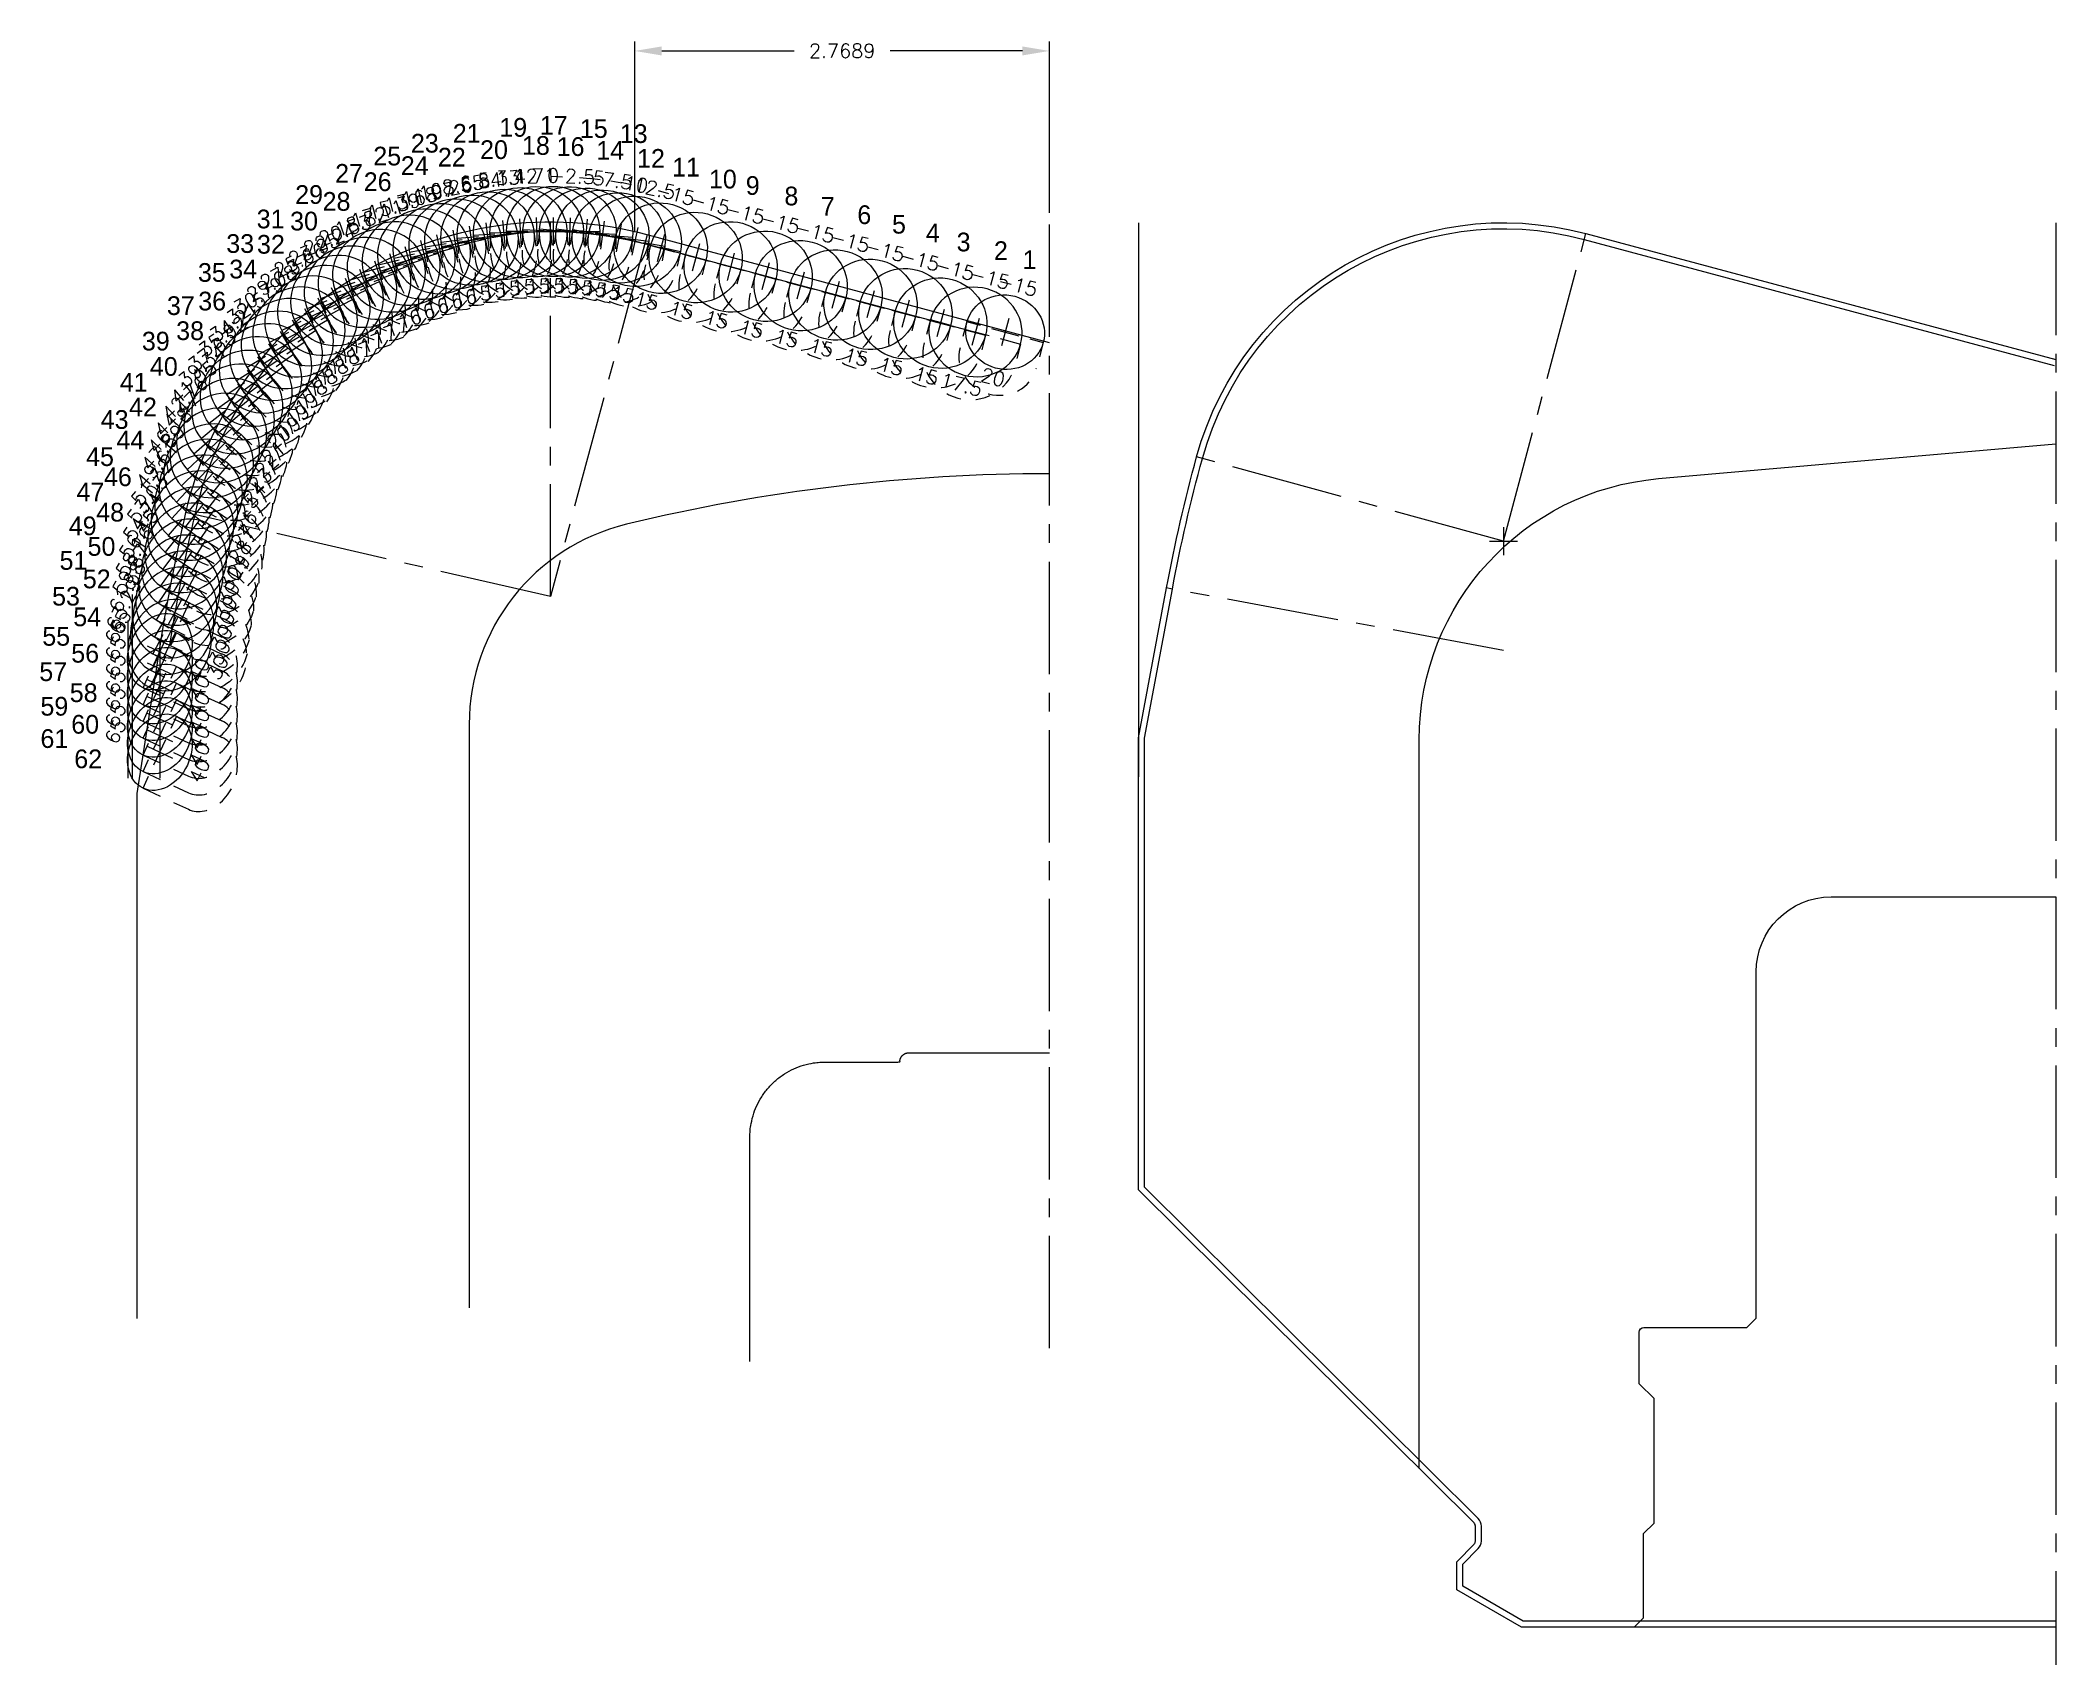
# Model space of a CAD drawing. Extents: x 34 to 150, y -20 to 22.
# Drawn here: x 69.12 to 82.58, y 9.97 to 20.81 of the extents above; entities that cross this region are included whole.
import ezdxf
from ezdxf.enums import TextEntityAlignment as Align

# ---------------------------------------------------------------- set-up
doc = ezdxf.new("R2010")
doc.units = 0
doc.header["$MEASUREMENT"] = 0
doc.header["$PDMODE"] = 35
doc.linetypes.add('CENTER2', pattern=[1.125, 0.75, -0.125, 0.125, -0.125])
doc.linetypes.add('HIDDEN2', pattern=[0.1875, 0.125, -0.0625])
doc.layers.get('0').update_dxf_attribs({"linetype": 'CONTINUOUS'})
doc.layers.get('Defpoints').update_dxf_attribs({"color": 10, "linetype": 'CONTINUOUS'})
for name, color, linetype in [('Blade1', 40, 'CONTINUOUS'), ('Blade3', 210, 'CONTINUOUS'), ('Blade5', 112, 'CONTINUOUS'), ('CDG-37977R1', 7, 'CONTINUOUS'), ('CLine', 5, 'CENTER2'), ('TEXT', 3, 'CONTINUOUS')]:
    doc.layers.add(name, color=color, linetype=linetype)
for name, color, linetype, true_color in [('Blade2', 7, 'CONTINUOUS', 0xcccc00), ('Blade4', 7, 'CONTINUOUS', 0x00cccc), ('Blade6', 190, 'CONTINUOUS', 0x7f00ff), ('Blade7', 7, 'CONTINUOUS', 0xcc00cc)]:
    doc.layers.add(name, color=color, linetype=linetype, true_color=true_color)
doc.styles.add('RomanS', font='romans')
doc.dimstyles.get("Standard").update_dxf_attribs({"dimtxt": 0.094, "dimasz": 0.18, "dimexe": 0.0625, "dimexo": 0.0625, "dimgap": 0.09, "dimtad": 0, "dimtih": 1, "dimtoh": 1, "dimdec": 4, "dimzin": 4, "dimdsep": 46, "dimtxsty": 'RomanS', "dimcen": 0.09, "dimazin": 1, "dimtfac": 1, "dimtdec": 4, "dimtofl": 0, "dimtmove": 0, "dimatfit": 1, "dimfxl": 1, "dimtfill": 1, "dimtolj": 1, "dimtzin": 0, "dimarcsym": 0})

msp = doc.modelspace()

# ---------------------------------------------------------------- texts
at = {"layer": 'Blade1'}
for s, p in [('15', (72.72523, 20.15841)), ('22', (71.77734, 19.96736)), ('10', (73.58744, 19.82096)), ('29', (70.82438, 19.71786)), ('7', (74.33455, 19.63865)), ('4', (75.03586, 19.46178)), ('1', (75.68162, 19.28236)), ('36', (70.17709, 19.00668)), ('43', (69.52587, 18.21607)), ('50', (69.43819, 17.3689)), ('57', (69.11572, 16.53283))]:
    msp.add_text(s, height=0.125, dxfattribs=at).set_placement(p)
at = {"layer": 'Blade2'}
for s, p in [('21', (71.87691, 20.12656)), ('14', (72.83515, 20.01248)), ('28', (71.00759, 19.67208)), ('35', (70.1751, 19.19773)), ('42', (69.71502, 18.29955)), ('49', (69.31273, 17.50621)), ('56', (69.32909, 16.65576))]:
    msp.add_text(s, height=0.125, dxfattribs=at).set_placement(p)
at = {"layer": 'Blade3'}
for s, p in [('13', (72.99208, 20.12457)), ('20', (72.05908, 20.01756)), ('27', (71.09123, 19.85915)), ('9', (73.8333, 19.77817)), ('6', (74.57833, 19.58333)), ('3', (75.24146, 19.40101)), ('34', (70.38429, 19.22033)), ('41', (69.65331, 18.46484)), ('48', (69.49594, 17.59776)), ('55', (69.1358, 16.76865)), ('62', (69.34918, 15.95081))]:
    msp.add_text(s, height=0.125, dxfattribs=at).set_placement(p)
at = {"layer": 'Blade4'}
for s, p in [('19', (72.18756, 20.16637)), ('12', (73.10741, 19.95908)), ('26', (71.2824, 19.80343)), ('33', (70.36428, 19.39077)), ('40', (69.85441, 18.57021)), ('47', (69.36451, 17.73309)), ('54', (69.34261, 16.89874)), ('61', (69.12325, 16.08628))]:
    msp.add_text(s, height=0.125, dxfattribs=at).set_placement(p)
at = {"layer": 'Blade5'}
for s, p in [('25', (71.34612, 19.97458)), ('18', (72.33897, 20.04553)), ('11', (73.34151, 19.90059)), ('8', (74.09131, 19.7081)), ('5', (74.80999, 19.51966)), ('32', (70.56949, 19.38551)), ('2', (75.4905, 19.34313)), ('39', (69.80068, 18.73947)), ('46', (69.54774, 17.83387)), ('53', (69.20121, 17.03655)), ('60', (69.32909, 16.18161))]:
    msp.add_text(s, height=0.125, dxfattribs=at).set_placement(p)
at = {"layer": 'Blade6'}
for s, p in [('17', (72.45839, 20.1803)), ('24', (71.52982, 19.91076)), ('31', (70.56749, 19.55467)), ('38', (70.02965, 18.80902)), ('45', (69.4282, 17.9683)), ('52', (69.40632, 17.15198)), ('59', (69.12325, 16.30203))]:
    msp.add_text(s, height=0.125, dxfattribs=at).set_placement(p)
at = {"layer": 'Blade7'}
for s, p in [('23', (71.59718, 20.06031)), ('16', (72.57052, 20.03791)), ('30', (70.79053, 19.54074)), ('37', (69.96795, 18.97629)), ('44', (69.63138, 18.07865)), ('51', (69.251, 17.27536)), ('58', (69.31905, 16.39234))]:
    msp.add_text(s, height=0.125, dxfattribs=at).set_placement(p)

# ---------------------------------------------------------------- blocks, each defined once
blk = doc.blocks.new('CMark')
at = {"layer": 'CLine'}
for p, q in [((-0.094, 0), (0.094, 0)), ((0, 0.094), (0, -0.094))]:
    blk.add_line(p, q, dxfattribs=at)
blk = doc.blocks.new('1313@20')
for p, q in [((-0.17, 0), (-0.265, 0)), ((0.171, 0), (0.264, 0))]:
    blk.add_line(p, q)
at = {"color": 8, "linetype": 'HIDDEN2', "ltscale": 0.5}
blk.add_line((-0.265, 0), (-0.265, -0.178), dxfattribs=at)
at = {"color": 8, "linetype": 'HIDDEN2', "ltscale": 0.5, "flags": 128}
blk.add_lwpolyline([(0.264, 0), (0.264, -0.178)], dxfattribs=at)
blk.add_ellipse((0, 0), major_axis=(0.264, 0), ratio=0.939693)
at = {"color": 8, "linetype": 'HIDDEN2', "ltscale": 0.5}
blk.add_ellipse((0, -0.178), major_axis=(0.264, 0), ratio=0.939693, start_param=3.141593, end_param=6.283185, dxfattribs=at)
blk.add_blockref('CMark', (0, 0))
at = {"style": 'RomanS'}
blk.add_text('20', height=0.094, dxfattribs=at).set_placement((0, -0.311), align=Align.MIDDLE_CENTER)
blk.add_attdef('ANG', text='', height=0.094, dxfattribs=at).set_placement((0, 0.251), align=Align.BOTTOM_CENTER)
blk = doc.blocks.new('1613@30')
for p, q in [((-0.17, 0), (-0.312, 0)), ((0.171, 0), (0.312, 0))]:
    blk.add_line(p, q)
at = {"color": 8, "linetype": 'HIDDEN2', "ltscale": 0.5}
blk.add_line((-0.312, 0), (-0.312, -0.26), dxfattribs=at)
at = {"color": 8, "linetype": 'HIDDEN2', "ltscale": 0.5, "flags": 128}
blk.add_lwpolyline([(0.312, 0), (0.312, -0.26)], dxfattribs=at)
at = {"extrusion": (0, 0, -1)}
blk.add_ellipse((0, 0), major_axis=(-0.312, 0), ratio=0.866025, start_param=-3.141592653589793, end_param=3.141592653589793, dxfattribs=at)
at = {"color": 8, "linetype": 'HIDDEN2', "ltscale": 0.5, "extrusion": (0, 0, -1)}
blk.add_ellipse((0, -0.26), major_axis=(-0.312, 0), ratio=0.866025, start_param=3.068877, end_param=6.355901, dxfattribs=at)
blk.add_blockref('CMark', (0, 0))
at = {"style": 'RomanS'}
blk.add_text('30', height=0.094, dxfattribs=at).set_placement((0, -0.356), align=Align.MIDDLE_CENTER)
blk.add_attdef('ANG', text='', height=0.094, dxfattribs=at).set_placement((0, 0.287), align=Align.BOTTOM_CENTER)
blk = doc.blocks.new('1613@15')
for p, q in [((-0.17, 0), (-0.312, 0)), ((0.171, 0), (0.312, 0))]:
    blk.add_line(p, q)
at = {"color": 8, "linetype": 'HIDDEN2', "ltscale": 0.5}
blk.add_line((-0.312, 0), (-0.312, -0.135), dxfattribs=at)
at = {"color": 8, "linetype": 'HIDDEN2', "ltscale": 0.5, "flags": 128}
blk.add_lwpolyline([(0.312, 0), (0.312, -0.135)], dxfattribs=at)
blk.add_ellipse((0, 0), major_axis=(-0.312, 0), ratio=0.965926, start_param=-3.141592653589793, end_param=3.141592653589793)
at = {"color": 8, "linetype": 'HIDDEN2', "ltscale": 0.5}
blk.add_ellipse((0, -0.135), major_axis=(-0.312, 0), ratio=0.965926, start_param=0, end_param=3.141593, dxfattribs=at)
blk.add_blockref('CMark', (0, 0))
at = {"style": 'RomanS'}
blk.add_text('15', height=0.094, dxfattribs=at).set_placement((0, -0.364), align=Align.MIDDLE_CENTER)
blk.add_attdef('ANG', text='', height=0.094, dxfattribs=at).set_placement((0, 0.298), align=Align.BOTTOM_CENTER)
blk = doc.blocks.new('1613@17.5')
for p, q in [((-0.17, 0), (-0.312, 0)), ((0.171, 0), (0.312, 0))]:
    blk.add_line(p, q)
at = {"color": 8, "linetype": 'HIDDEN2', "ltscale": 0.5}
blk.add_line((-0.312, 0), (-0.312, -0.159), dxfattribs=at)
at = {"color": 8, "linetype": 'HIDDEN2', "ltscale": 0.5, "flags": 128}
blk.add_lwpolyline([(0.312, 0), (0.312, -0.159)], dxfattribs=at)
at = {"extrusion": (0, 0, -1)}
blk.add_ellipse((0, 0), major_axis=(-0.312, 0), ratio=0.953717, start_param=-3.141592653589793, end_param=3.141592653589793, dxfattribs=at)
at = {"color": 8, "linetype": 'HIDDEN2', "ltscale": 0.5}
blk.add_ellipse((0, -0.159), major_axis=(0.312, 0), ratio=0.953717, start_param=3.141593, end_param=6.283185, dxfattribs=at)
blk.add_blockref('CMark', (0, 0))
at = {"style": 'RomanS'}
blk.add_text('17.5', height=0.094, dxfattribs=at).set_placement((0, -0.364), align=Align.MIDDLE_CENTER)
blk.add_attdef('ANG', text='', height=0.094, dxfattribs=at).set_placement((0, 0.298), align=Align.BOTTOM_CENTER)
blk = doc.blocks.new('1613@17')
for p, q in [((-0.17, 0), (-0.313, 0)), ((0.171, 0), (0.312, 0))]:
    blk.add_line(p, q)
at = {"color": 8, "linetype": 'HIDDEN2', "ltscale": 0.5}
blk.add_line((-0.313, 0), (-0.313, -0.152), dxfattribs=at)
at = {"color": 8, "linetype": 'HIDDEN2', "ltscale": 0.5, "flags": 128}
blk.add_lwpolyline([(0.312, 0), (0.312, -0.152)], dxfattribs=at)
blk.add_ellipse((0, 0), major_axis=(-0.312, 0), ratio=0.95632, start_param=3.141593, end_param=9.424778)
at = {"color": 8, "linetype": 'HIDDEN2', "ltscale": 0.5}
blk.add_ellipse((0, -0.152), major_axis=(-0.312, 0), ratio=0.95632, start_param=0, end_param=3.141593, dxfattribs=at)
blk.add_blockref('CMark', (0, 0))
at = {"style": 'RomanS'}
blk.add_text('17', height=0.094, dxfattribs=at).set_placement((0.001, -0.373), align=Align.MIDDLE_CENTER)
blk.add_attdef('ANG', text='', height=0.094, dxfattribs=at).set_placement((0, 0.298), align=Align.BOTTOM_CENTER)
blk = doc.blocks.new('1613@20')
for p, q in [((-0.17, 0), (-0.312, 0)), ((0.171, 0), (0.312, 0))]:
    blk.add_line(p, q)
at = {"color": 8, "linetype": 'HIDDEN2', "ltscale": 0.5}
blk.add_line((-0.312, 0), (-0.312, -0.178), dxfattribs=at)
at = {"color": 8, "linetype": 'HIDDEN2', "ltscale": 0.5, "flags": 128}
blk.add_lwpolyline([(0.312, 0), (0.312, -0.178)], dxfattribs=at)
blk.add_ellipse((0, 0), major_axis=(-0.312, 0), ratio=0.939693, start_param=-3.141592653589793, end_param=3.141592653589793)
at = {"color": 8, "linetype": 'HIDDEN2', "ltscale": 0.5}
blk.add_ellipse((0, -0.178), major_axis=(-0.312, 0), ratio=0.939693, start_param=0, end_param=3.141593, dxfattribs=at)
blk.add_blockref('CMark', (0, 0))
at = {"style": 'RomanS'}
blk.add_text('20', height=0.094, dxfattribs=at).set_placement((0, -0.356), align=Align.MIDDLE_CENTER)
blk.add_attdef('ANG', text='', height=0.094, dxfattribs=at).set_placement((0, 0.298), align=Align.BOTTOM_CENTER)
blk = doc.blocks.new('1613@25')
for p, q in [((-0.17, 0), (-0.312, 0)), ((0.171, 0), (0.312, 0))]:
    blk.add_line(p, q)
at = {"color": 8, "linetype": 'HIDDEN2', "ltscale": 0.5}
blk.add_line((-0.312, 0), (-0.312, -0.22), dxfattribs=at)
at = {"color": 8, "linetype": 'HIDDEN2', "ltscale": 0.5, "flags": 128}
blk.add_lwpolyline([(0.312, 0), (0.312, -0.22)], dxfattribs=at)
blk.add_ellipse((0, 0), major_axis=(-0.312, 0), ratio=0.906308, start_param=-3.141592653589793, end_param=3.141592653589793)
at = {"color": 8, "linetype": 'HIDDEN2', "ltscale": 0.5}
blk.add_ellipse((0, -0.22), major_axis=(-0.312, 0), ratio=0.906308, start_param=0, end_param=3.141593, dxfattribs=at)
blk.add_blockref('CMark', (0, 0))
at = {"style": 'RomanS'}
blk.add_text('25', height=0.094, dxfattribs=at).set_placement((0, -0.356), align=Align.MIDDLE_CENTER)
blk.add_attdef('ANG', text='', height=0.094, dxfattribs=at).set_placement((0, 0.287), align=Align.BOTTOM_CENTER)
blk = doc.blocks.new('1613@19')
for p, q in [((-0.17, 0), (-0.313, 0)), ((0.171, 0), (0.312, 0))]:
    blk.add_line(p, q)
at = {"color": 8, "linetype": 'HIDDEN2', "ltscale": 0.5}
blk.add_line((-0.313, 0), (-0.313, -0.169), dxfattribs=at)
at = {"color": 8, "linetype": 'HIDDEN2', "ltscale": 0.5, "flags": 128}
blk.add_lwpolyline([(0.312, 0), (0.312, -0.169)], dxfattribs=at)
at = {"extrusion": (0, 0, -1)}
blk.add_ellipse((0, 0), major_axis=(-0.312, 0), ratio=0.945519, start_param=3.141593, end_param=9.424778, dxfattribs=at)
at = {"color": 8, "linetype": 'HIDDEN2', "ltscale": 0.5}
blk.add_ellipse((0, -0.169), major_axis=(0.312, 0), ratio=0.945519, start_param=3.141593, end_param=6.283185, dxfattribs=at)
blk.add_blockref('CMark', (0, 0))
at = {"style": 'RomanS'}
blk.add_text('19', height=0.094, dxfattribs=at).set_placement((0, -0.379), align=Align.MIDDLE_CENTER)
blk.add_attdef('ANG', text='', height=0.094, dxfattribs=at).set_placement((0, 0.298), align=Align.BOTTOM_CENTER)
blk = doc.blocks.new('1613@24')
for p, q in [((-0.17, 0), (-0.313, 0)), ((0.171, 0), (0.312, 0))]:
    blk.add_line(p, q)
at = {"color": 8, "linetype": 'HIDDEN2', "ltscale": 0.5}
blk.add_line((-0.313, 0), (-0.313, -0.212), dxfattribs=at)
at = {"color": 8, "linetype": 'HIDDEN2', "ltscale": 0.5, "flags": 128}
blk.add_lwpolyline([(0.312, 0), (0.312, -0.212)], dxfattribs=at)
blk.add_ellipse((0, 0), major_axis=(-0.312, 0), ratio=0.913536, start_param=3.141593, end_param=9.424778)
at = {"color": 8, "linetype": 'HIDDEN2', "ltscale": 0.5}
blk.add_ellipse((0, -0.212), major_axis=(-0.312, 0), ratio=0.910656, start_param=0, end_param=3.141593, dxfattribs=at)
blk.add_blockref('CMark', (0, 0))
at = {"style": 'RomanS'}
blk.add_text('24', height=0.094, dxfattribs=at).set_placement((0, -0.376), align=Align.MIDDLE_CENTER)
blk.add_attdef('ANG', text='', height=0.094, dxfattribs=at).set_placement((0, 0.287), align=Align.BOTTOM_CENTER)
blk = doc.blocks.new('1313@40')
for p, q in [((-0.265, 0), (-0.177, 0)), ((0.177, 0), (0.264, 0))]:
    blk.add_line(p, q)
at = {"color": 8, "linetype": 'HIDDEN2'}
for p, q in [((-0.265, 0), (-0.265, -0.334)), ((0.264, 0), (0.264, -0.334))]:
    blk.add_line(p, q, dxfattribs=at)
blk.add_ellipse((0, 0), major_axis=(0.265, 0), ratio=0.765974)
blk.add_ellipse((0, -0.334), major_axis=(-0.265, 0), ratio=0.765974, start_param=0, end_param=3.141593, dxfattribs=at)
blk.add_blockref('CMark', (0, 0))
at = {"style": 'RomanS'}
blk.add_text('40', height=0.094, dxfattribs=at).set_placement((0, -0.292), align=Align.MIDDLE_CENTER)
blk.add_attdef('ANG', text='', height=0.094, dxfattribs=at).set_placement((0, 0.251), align=Align.BOTTOM_CENTER)
blk = doc.blocks.new('1613@18')
for p, q in [((-0.17, 0), (-0.312, 0)), ((0.171, 0), (0.312, 0))]:
    blk.add_line(p, q)
at = {"color": 8, "linetype": 'HIDDEN2', "ltscale": 0.5}
blk.add_line((-0.312, 0), (-0.312, -0.159), dxfattribs=at)
at = {"color": 8, "linetype": 'HIDDEN2', "ltscale": 0.5, "flags": 128}
blk.add_lwpolyline([(0.312, 0), (0.312, -0.159)], dxfattribs=at)
at = {"extrusion": (0, 0, -1)}
blk.add_ellipse((0, 0), major_axis=(-0.312, 0), ratio=0.95104, start_param=-3.141592653589793, end_param=3.141592653589793, dxfattribs=at)
at = {"color": 8, "linetype": 'HIDDEN2', "ltscale": 0.5}
blk.add_ellipse((0, -0.161), major_axis=(0.312, 0), ratio=0.953717, start_param=3.141593, end_param=6.283185, dxfattribs=at)
blk.add_blockref('CMark', (0, 0))
at = {"style": 'RomanS'}
blk.add_text('18', height=0.094, dxfattribs=at).set_placement((0, -0.364), align=Align.MIDDLE_CENTER)
blk.add_attdef('ANG', text='', height=0.094, dxfattribs=at).set_placement((0, 0.298), align=Align.BOTTOM_CENTER)
blk = doc.blocks.new('1613@23')
for p, q in [((-0.17, 0), (-0.313, 0)), ((0.171, 0), (0.312, 0))]:
    blk.add_line(p, q)
at = {"color": 8, "linetype": 'HIDDEN2', "ltscale": 0.5}
blk.add_line((-0.313, 0), (-0.313, -0.203), dxfattribs=at)
at = {"color": 8, "linetype": 'HIDDEN2', "ltscale": 0.5, "flags": 128}
blk.add_lwpolyline([(0.312, 0), (0.312, -0.203)], dxfattribs=at)
blk.add_ellipse((0, 0), major_axis=(-0.312, 0), ratio=0.920512, start_param=3.141593, end_param=9.424778)
at = {"color": 8, "linetype": 'HIDDEN2', "ltscale": 0.5}
blk.add_ellipse((0, -0.203), major_axis=(-0.312, 0), ratio=0.920512, start_param=0, end_param=3.141593, dxfattribs=at)
blk.add_blockref('CMark', (0, 0))
at = {"style": 'RomanS'}
blk.add_text('23', height=0.094, dxfattribs=at).set_placement((-0.001, -0.379), align=Align.MIDDLE_CENTER)
blk.add_attdef('ANG', text='', height=0.094, dxfattribs=at).set_placement((0, 0.287), align=Align.BOTTOM_CENTER)
blk = doc.blocks.new('1613@16')
for p, q in [((-0.17, 0), (-0.312, 0)), ((0.171, 0), (0.312, 0))]:
    blk.add_line(p, q)
at = {"color": 8, "linetype": 'HIDDEN2', "ltscale": 0.5}
blk.add_line((-0.312, 0), (-0.312, -0.143), dxfattribs=at)
at = {"color": 8, "linetype": 'HIDDEN2', "ltscale": 0.5, "flags": 128}
blk.add_lwpolyline([(0.312, 0), (0.312, -0.143)], dxfattribs=at)
at = {"extrusion": (0, 0, -1)}
blk.add_ellipse((0, 0), major_axis=(-0.312, 0), ratio=0.961248, start_param=-3.141592653589793, end_param=3.141592653589793, dxfattribs=at)
at = {"color": 8, "linetype": 'HIDDEN2', "ltscale": 0.5}
blk.add_ellipse((0, -0.143), major_axis=(0.312, 0), ratio=0.953717, start_param=3.141593, end_param=6.283185, dxfattribs=at)
blk.add_blockref('CMark', (0, 0))
at = {"style": 'RomanS'}
blk.add_text('16', height=0.094, dxfattribs=at).set_placement((0, -0.364), align=Align.MIDDLE_CENTER)
blk.add_attdef('ANG', text='', height=0.094, dxfattribs=at).set_placement((0, 0.298), align=Align.BOTTOM_CENTER)
blk = doc.blocks.new('1613@22')
for p, q in [((-0.17, 0), (-0.313, 0)), ((0.171, 0), (0.312, 0))]:
    blk.add_line(p, q)
at = {"color": 8, "linetype": 'HIDDEN2', "ltscale": 0.5}
blk.add_line((-0.313, 0), (-0.313, -0.195), dxfattribs=at)
at = {"color": 8, "linetype": 'HIDDEN2', "ltscale": 0.5, "flags": 128}
blk.add_lwpolyline([(0.312, 0), (0.312, -0.195)], dxfattribs=at)
blk.add_ellipse((0, 0), major_axis=(-0.312, 0), ratio=0.927168, start_param=3.141593, end_param=9.424778)
at = {"color": 8, "linetype": 'HIDDEN2', "ltscale": 0.5}
blk.add_ellipse((0, -0.195), major_axis=(-0.312, 0), ratio=0.927168, start_param=0, end_param=3.141593, dxfattribs=at)
blk.add_blockref('CMark', (0, 0))
at = {"style": 'RomanS'}
blk.add_text('22', height=0.094, dxfattribs=at).set_placement((0.003, -0.376), align=Align.MIDDLE_CENTER)
blk.add_attdef('ANG', text='', height=0.094, dxfattribs=at).set_placement((0, 0.287), align=Align.BOTTOM_CENTER)
blk = doc.blocks.new('1613@29')
for p, q in [((-0.17, 0), (-0.313, 0)), ((0.171, 0), (0.312, 0))]:
    blk.add_line(p, q)
at = {"color": 8, "linetype": 'HIDDEN2', "ltscale": 0.5}
blk.add_line((-0.313, 0), (-0.313, -0.252), dxfattribs=at)
at = {"color": 8, "linetype": 'HIDDEN2', "ltscale": 0.5, "flags": 128}
blk.add_lwpolyline([(0.312, 0), (0.312, -0.252)], dxfattribs=at)
blk.add_ellipse((0, 0), major_axis=(-0.312, 0), ratio=0.874624, start_param=3.141593, end_param=9.424778)
at = {"color": 8, "linetype": 'HIDDEN2', "ltscale": 0.5}
blk.add_ellipse((0, -0.252), major_axis=(-0.312, 0), ratio=0.874624, start_param=0, end_param=3.141593, dxfattribs=at)
blk.add_blockref('CMark', (0, 0))
at = {"style": 'RomanS'}
blk.add_text('29', height=0.094, dxfattribs=at).set_placement((0.006, -0.395), align=Align.MIDDLE_CENTER)
blk.add_attdef('ANG', text='', height=0.094, dxfattribs=at).set_placement((0, 0.287), align=Align.BOTTOM_CENTER)
blk = doc.blocks.new('1613@21')
for p, q in [((-0.17, 0), (-0.313, 0)), ((0.171, 0), (0.312, 0))]:
    blk.add_line(p, q)
at = {"color": 8, "linetype": 'HIDDEN2', "ltscale": 0.5}
blk.add_line((-0.313, 0), (-0.313, -0.186), dxfattribs=at)
at = {"color": 8, "linetype": 'HIDDEN2', "ltscale": 0.5, "flags": 128}
blk.add_lwpolyline([(0.312, 0), (0.312, -0.186)], dxfattribs=at)
blk.add_ellipse((0, 0), major_axis=(-0.312, 0), ratio=0.933568, start_param=3.141593, end_param=9.424778)
at = {"color": 8, "linetype": 'HIDDEN2', "ltscale": 0.5}
blk.add_ellipse((0, -0.186), major_axis=(-0.312, 0), ratio=0.933568, start_param=0, end_param=3.141593, dxfattribs=at)
blk.add_blockref('CMark', (0, 0))
at = {"style": 'RomanS'}
blk.add_text('21', height=0.094, dxfattribs=at).set_placement((0, -0.377), align=Align.MIDDLE_CENTER)
blk.add_attdef('ANG', text='', height=0.094, dxfattribs=at).set_placement((0, 0.298), align=Align.BOTTOM_CENTER)
blk = doc.blocks.new('1613@28')
for p, q in [((-0.17, 0), (-0.313, 0)), ((0.171, 0), (0.312, 0))]:
    blk.add_line(p, q)
at = {"color": 8, "linetype": 'HIDDEN2', "ltscale": 0.5}
blk.add_line((-0.313, 0), (-0.313, -0.244), dxfattribs=at)
at = {"color": 8, "linetype": 'HIDDEN2', "ltscale": 0.5, "flags": 128}
blk.add_lwpolyline([(0.312, 0), (0.312, -0.244)], dxfattribs=at)
blk.add_ellipse((0, 0), major_axis=(-0.312, 0), ratio=0.882944, start_param=3.141593, end_param=9.424778)
at = {"color": 8, "linetype": 'HIDDEN2', "ltscale": 0.5}
blk.add_ellipse((0, -0.244), major_axis=(-0.312, 0), ratio=0.882944, start_param=0, end_param=3.141593, dxfattribs=at)
blk.add_blockref('CMark', (0, 0))
at = {"style": 'RomanS'}
blk.add_text('28', height=0.094, dxfattribs=at).set_placement((0, -0.389), align=Align.MIDDLE_CENTER)
blk.add_attdef('ANG', text='', height=0.094, dxfattribs=at).set_placement((0, 0.287), align=Align.BOTTOM_CENTER)
blk = doc.blocks.new('1613@27')
for p, q in [((-0.17, 0), (-0.313, 0)), ((0.171, 0), (0.312, 0))]:
    blk.add_line(p, q)
at = {"color": 8, "linetype": 'HIDDEN2', "ltscale": 0.5}
blk.add_line((-0.313, 0), (-0.313, -0.236), dxfattribs=at)
at = {"color": 8, "linetype": 'HIDDEN2', "ltscale": 0.5, "flags": 128}
blk.add_lwpolyline([(0.312, 0), (0.312, -0.236)], dxfattribs=at)
blk.add_ellipse((0, 0), major_axis=(-0.312, 0), ratio=0.891008, start_param=3.141593, end_param=9.424778)
at = {"color": 8, "linetype": 'HIDDEN2', "ltscale": 0.5}
blk.add_ellipse((0, -0.236), major_axis=(-0.312, 0), ratio=0.891008, start_param=0, end_param=3.141593, dxfattribs=at)
blk.add_blockref('CMark', (0, 0))
at = {"style": 'RomanS'}
blk.add_text('27', height=0.094, dxfattribs=at).set_placement((0.003, -0.384), align=Align.MIDDLE_CENTER)
blk.add_attdef('ANG', text='', height=0.094, dxfattribs=at).set_placement((0, 0.287), align=Align.BOTTOM_CENTER)
blk = doc.blocks.new('1613@26')
for p, q in [((-0.17, 0), (-0.313, 0)), ((0.171, 0), (0.312, 0))]:
    blk.add_line(p, q)
at = {"color": 8, "linetype": 'HIDDEN2', "ltscale": 0.5}
blk.add_line((-0.313, 0), (-0.313, -0.228), dxfattribs=at)
at = {"color": 8, "linetype": 'HIDDEN2', "ltscale": 0.5, "flags": 128}
blk.add_lwpolyline([(0.312, 0), (0.312, -0.228)], dxfattribs=at)
blk.add_ellipse((0, 0), major_axis=(-0.312, 0), ratio=0.898784, start_param=3.141593, end_param=9.424778)
at = {"color": 8, "linetype": 'HIDDEN2', "ltscale": 0.5}
blk.add_ellipse((0, -0.228), major_axis=(-0.312, 0), ratio=0.898784, start_param=0, end_param=3.141593, dxfattribs=at)
blk.add_blockref('CMark', (0, 0))
at = {"style": 'RomanS'}
blk.add_text('26', height=0.094, dxfattribs=at).set_placement((0, -0.381), align=Align.MIDDLE_CENTER)
blk.add_attdef('ANG', text='', height=0.094, dxfattribs=at).set_placement((0, 0.287), align=Align.BOTTOM_CENTER)
blk = doc.blocks.new('*D136')
at = {"layer": 'Defpoints', "color": 0, "transparency": 16777216}
for p in [(75.861, 20.739), (75.861, 19.596), (73.092, 19.468)]:
    blk.add_point(p, dxfattribs=at)
at = {"layer": 'TEXT', "color": 0, "lineweight": -2, "transparency": 16777216}
for p, q in [((73.092, 19.53), (73.092, 20.802)), ((73.272, 20.739), (74.156, 20.739)), ((75.681, 20.739), (74.797, 20.739)), ((75.861, 19.659), (75.861, 20.802))]:
    blk.add_line(p, q, dxfattribs=at)
at = {"layer": 'TEXT', "color": 0, "transparency": 16777216}
for points in [[(73.272, 20.769), (73.272, 20.709), (73.092, 20.739)], [(75.681, 20.769), (75.681, 20.709), (75.861, 20.739)]]:
    blk.add_solid(points, dxfattribs=at)
at = {"layer": 'TEXT', "color": 0, "transparency": 16777216, "insert": (74.477, 20.739), "char_height": 0.094, "attachment_point": 5, "style": 'RomanS', "bg_fill": 3, "box_fill_scale": 1.25, "bg_fill_color": 256, "bg_fill_true_color": 13158600, "bg_fill_transparency": 0}
blk.add_mtext('\\A1;2.7689', dxfattribs=at)

# ---------------------------------------------------------------- linework, layer by layer
at = {"color": 1}
for p, q in [((69.73624, 17.11088), (69.73624, 15.88523)), ((69.70624, 16.93754), (69.70624, 15.88523)), ((69.92053, 16.79485), (69.92053, 15.88523))]:
    msp.add_line(p, q, dxfattribs=at)
for points in [[(75.86124, 18.79155), (73.17592, 19.51108, 0.42462931), (70.09265, 17.65736, 0.01783188), (69.9237, 16.78221)], [(75.86124, 17.91655, 0.05945018), (73.03771, 17.57964, 0.34623726), (71.98624, 16.24324), (71.98624, 12.34977)]]:
    msp.add_lwpolyline(points, format="xyb")
msp.add_lwpolyline([(73.15974, 19.45071), (73.15974, 19.45071, 0.42462931), (70.15356, 17.64334, 0.01783188), (69.98545, 16.77256)], format="xyb", dxfattribs=at)
msp.add_lwpolyline([(75.30207, 18.87667), (73.15974, 19.45071)], dxfattribs=at)
at = {"linetype": 'ByBlock', "flags": 128}
msp.add_lwpolyline([(78.33077, 11.27628), (78.33077, 16.14065, -0.38887873), (79.92824, 17.88399), (82.58077, 18.11605)], format="xyb", dxfattribs=at)
msp.add_lwpolyline([(69.92374, 16.78221), (69.76749, 15.78221), (69.76749, 12.27806)])
at = {"color": 7, "linetype": 'Continuous'}
msp.add_rational_spline([(73.86124, 11.98983), (73.86124, 12.7395), (73.86124, 13.48916), (73.86124, 13.98916), (74.36124, 13.98916), (74.61124, 13.98916), (74.86124, 13.98916), (74.86124, 14.01505), (74.87955, 14.03335), (74.89785, 14.05166), (74.92374, 14.05166), (75.39249, 14.05166), (75.86124, 14.05166)], [1, 1, 1, 0.707106781187, 1, 1, 1, 0.923879532511, 1, 0.923879532511, 1, 1, 1], degree=2, knots=[24.46492013, 24.46492013, 24.46492013, 25.26456029, 25.26456029, 26.83535662, 26.83535662, 27.83535662, 27.83535662, 28.62075478, 28.62075478, 29.40615295, 29.40615295, 30.40615295, 30.40615295, 30.40615295], dxfattribs=at)
at = {"layer": 'CDG-37977R1', "color": 7, "linetype": 'Continuous', "flags": 128}
for points in [[(82.58077, 10.21665), (79.01378, 10.21665), (78.58077, 10.46665), (78.58077, 10.65415), (78.69661, 10.77, 0.19891237), (78.70577, 10.7921), (78.70577, 10.89114, 0.199913), (78.69653, 10.91332), (76.45577, 13.1369), (76.45577, 16.15415), (76.64327, 17.15415, -0.02112914), (76.84402, 18.029, -0.4124498), (79.44326, 19.51925), (82.58077, 18.67855)], [(82.58077, 10.25665), (79.0245, 10.25665), (78.62077, 10.48975), (78.62077, 10.63759), (78.7249, 10.74172, 0.19891237), (78.74577, 10.7921), (78.74577, 10.89114, 0.199913), (78.7247, 10.94172), (76.49577, 13.15356), (76.49577, 16.15044), (76.68259, 17.14682, -0.0211301), (76.8826, 18.01842, -0.4124498), (79.4329, 19.48061), (82.57041, 18.63992)], [(79.76577, 10.21665), (79.82827, 10.27915), (79.82827, 10.84165), (79.89842, 10.9118), (79.89842, 11.74275), (79.79952, 11.84165), (79.79952, 12.1854, -0.41421356), (79.83077, 12.21665), (80.51827, 12.21665), (80.58077, 12.27915), (80.58077, 14.59165, -0.41421356), (81.08077, 15.09165), (82.58077, 15.09165)]]:
    msp.add_lwpolyline(points, format="xyb", dxfattribs=at)
at = {"layer": 'CLine'}
for p, q in [((72.52887, 17.09626), (72.52887, 19.59626)), ((75.86124, 12.07945), (75.86124, 19.59627)), ((82.58077, 19.59165), (82.58077, 9.96665)), ((73.17592, 19.51108), (72.52887, 17.09626)), ((72.52887, 17.09626), (70.09265, 17.65736))]:
    msp.add_line(p, q, dxfattribs=at)
at = {"layer": 'CLine', "color": 1, "linetype": 'ByBlock'}
msp.add_line((76.45577, 19.59165), (76.45577, 15.89235), dxfattribs=at)
at = {"layer": 'CLine', "color": 1}
for p, q in [((78.89327, 17.46665), (79.44326, 19.51925)), ((78.89327, 17.46665), (76.84402, 18.029)), ((78.89327, 16.737), (76.64327, 17.15415))]:
    msp.add_line(p, q, dxfattribs=at)

# ---------------------------------------------------------------- block references
at = {"color": 200, "linetype": 'ByBlock'}
msp.add_blockref('CMark', (78.89327, 17.46665), dxfattribs=at)
at = {"layer": 'Blade1'}
for name, p, rotation, values in [('1613@15', (72.76689, 19.52211), 355, {'ANG': '-5'}), ('1613@15', (72.00105, 19.47593), 8.549999999999994, {'ANG': '8.55'}), ('1613@15', (73.49911, 19.35977), 345, {'ANG': '-15'}), ('1613@17', (71.28751, 19.19398), 20.53, {'ANG': '20.53'}), ('1613@15', (74.19941, 19.17213), 345, {'ANG': '-15'}), ('1613@15', (74.8997, 18.98448), 345, {'ANG': '-15'}), ('1613@19', (70.69695, 18.7042), 32.5, {'ANG': '32.5'}), ('1313@20', (75.56541, 18.86133), 345, {'ANG': '-15'}), ('1613@24', (70.28789, 18.05511), 44.47, {'ANG': '44.47'}), ('1613@30', (70.08243, 17.31421), 56.45000000000001, {'ANG': '56.45'}), ('1313@40', (69.92053, 16.61512), 65, {'ANG': '65'})]:
    msp.add_blockref(name, p, dxfattribs=dict(at, rotation=rotation)).add_auto_attribs(values)
at = {"layer": 'Blade2'}
for name, p, rotation, values in [('1613@15', (72.109, 19.49733), 6.84, {'ANG': '6.84'}), ('1613@15', (72.87615, 19.5089), 352.5, {'ANG': '-7.5'}), ('1613@17', (71.38346, 19.24787), 18.82, {'ANG': '18.82'}), ('1613@18', (70.77139, 18.78525), 30.79, {'ANG': '30.79'}), ('1613@23', (70.33345, 18.15529), 42.76, {'ANG': '42.76'}), ('1613@30', (70.1047, 17.422), 54.74000000000001, {'ANG': '54.74'}), ('1313@40', (69.92053, 16.72844), 65, {'ANG': '65'})]:
    msp.add_blockref(name, p, dxfattribs=dict(at, rotation=rotation)).add_auto_attribs(values)
at = {"layer": 'Blade3'}
for name, p, rotation, values in [('1613@15', (72.21781, 19.51383), 5.13, {'ANG': '5.13'}), ('1613@15', (72.9847, 19.49076), 350.0000000000001, {'ANG': '-10'}), ('1613@16', (71.48175, 19.29738), 17.11, {'ANG': '17.11'}), ('1613@15', (73.73254, 19.29722), 345, {'ANG': '-15'}), ('1613@15', (74.43284, 19.10958), 345, {'ANG': '-15'}), ('1613@18', (70.84942, 18.86286), 29.08000000000001, {'ANG': '29.08'}), ('1613@15', (75.13314, 18.92194), 345, {'ANG': '-15'}), ('1613@22', (70.38349, 18.25331), 41.05, {'ANG': '41.05'}), ('1613@29', (70.12792, 17.52958), 53.03, {'ANG': '53.03'}), ('1613@30', (69.98545, 16.77256), 65, {'ANG': '65'}), ('1313@40', (69.92053, 16.0579), 65, {'ANG': '65'})]:
    msp.add_blockref(name, p, dxfattribs=dict(at, rotation=rotation)).add_auto_attribs(values)
at = {"layer": 'Blade4'}
for name, p, rotation, values in [('1613@15', (72.32725, 19.52541), 3.42, {'ANG': '3.42'}), ('1613@16', (71.58217, 19.34241), 15.39, {'ANG': '15.39'}), ('1613@15', (73.09232, 19.46775), 347.5, {'ANG': '-12.5'}), ('1613@18', (70.93088, 18.93686), 27.37, {'ANG': '27.37'}), ('1613@21', (70.4379, 18.34897), 39.34, {'ANG': '39.34'}), ('1613@28', (70.15209, 17.63696), 51.32, {'ANG': '51.32'}), ('1613@30', (70.00293, 16.88123), 63.28999999999999, {'ANG': '63.29'}), ('1313@40', (69.92053, 16.16837), 65, {'ANG': '65'})]:
    msp.add_blockref(name, p, dxfattribs=dict(at, rotation=rotation)).add_auto_attribs(values)
at = {"layer": 'Blade5'}
for name, p, rotation, values in [('1613@15', (72.43711, 19.53203), 1.71, {'ANG': '1.71'}), ('1613@16', (71.68452, 19.38285), 13.68, {'ANG': '13.68'}), ('1613@15', (73.26571, 19.42231), 345, {'ANG': '-15'}), ('1613@15', (73.96598, 19.23468), 345, {'ANG': '-15'}), ('1613@18', (71.01559, 19.00712), 25.66, {'ANG': '25.66'}), ('1613@15', (74.66627, 19.04703), 345, {'ANG': '-15'}), ('1613@17.5', (75.36745, 18.86269), 345, {'ANG': '-15'}), ('1613@20', (70.49658, 18.44207), 37.63, {'ANG': '37.63'}), ('1613@27', (70.17892, 17.74369), 49.60999999999999, {'ANG': '49.61'}), ('1613@30', (70.02137, 16.98973), 61.58000000000001, {'ANG': '61.58'}), ('1313@40', (69.92053, 16.27925), 65, {'ANG': '65'})]:
    msp.add_blockref(name, p, dxfattribs=dict(at, rotation=rotation)).add_auto_attribs(values)
at = {"layer": 'Blade6'}
msp.add_blockref('1613@15', (72.54715, 19.53369), dxfattribs=at).add_auto_attribs({'ANG': '0'})
for name, p, rotation, values in [('1613@16', (71.78859, 19.41863), 11.97, {'ANG': '11.97'}), ('1613@17', (71.10338, 19.07348), 23.94999999999999, {'ANG': '23.95'}), ('1613@19', (70.5594, 18.53243), 35.92, {'ANG': '35.92'}), ('1613@26', (70.21054, 17.8491), 47.89000000000001, {'ANG': '47.89'}), ('1613@30', (70.04076, 17.09807), 59.87, {'ANG': '59.87'}), ('1313@40', (69.92053, 16.39062), 65, {'ANG': '65'})]:
    msp.add_blockref(name, p, dxfattribs=dict(at, rotation=rotation)).add_auto_attribs(values)
at = {"layer": 'Blade7'}
for name, p, rotation, values in [('1613@15', (72.65715, 19.53038), 357.5000000000001, {'ANG': '-2.5'}), ('1613@16', (71.89418, 19.44968), 10.26, {'ANG': '10.26'}), ('1613@17', (71.19408, 19.13581), 22.24, {'ANG': '22.24'}), ('1613@19', (70.62623, 18.61987), 34.21, {'ANG': '34.21'}), ('1613@25', (70.24689, 17.95298), 46.18000000000001, {'ANG': '46.18'}), ('1613@30', (70.06112, 17.20623), 58.15999999999999, {'ANG': '58.16'}), ('1313@40', (69.92053, 16.50254), 65, {'ANG': '65'})]:
    msp.add_blockref(name, p, dxfattribs=dict(at, rotation=rotation)).add_auto_attribs(values)

msp.set_redraw_order([(e.dxf.handle, doc.entitydb.next_handle()) for e in msp.query("TEXT MTEXT ATTDEF DIMENSION ARC_DIMENSION")])  # texts and dimensions are drawn at this point

# ---------------------------------------------------------------- next in the draw order: dimensions: what is measured, and where the dimension line sits
at = {"layer": 'TEXT'}
dim = msp.add_linear_dim(base=(75.86124, 20.73933), p1=(73.09232, 19.46775), p2=(75.86124, 19.59627), dimstyle='Standard', dxfattribs=at)
dim.commit()
dim.dimension.update_dxf_attribs({"geometry": '*D136', "text_midpoint": (74.47678, 20.73933)})

doc.saveas('drawing.dxf')
